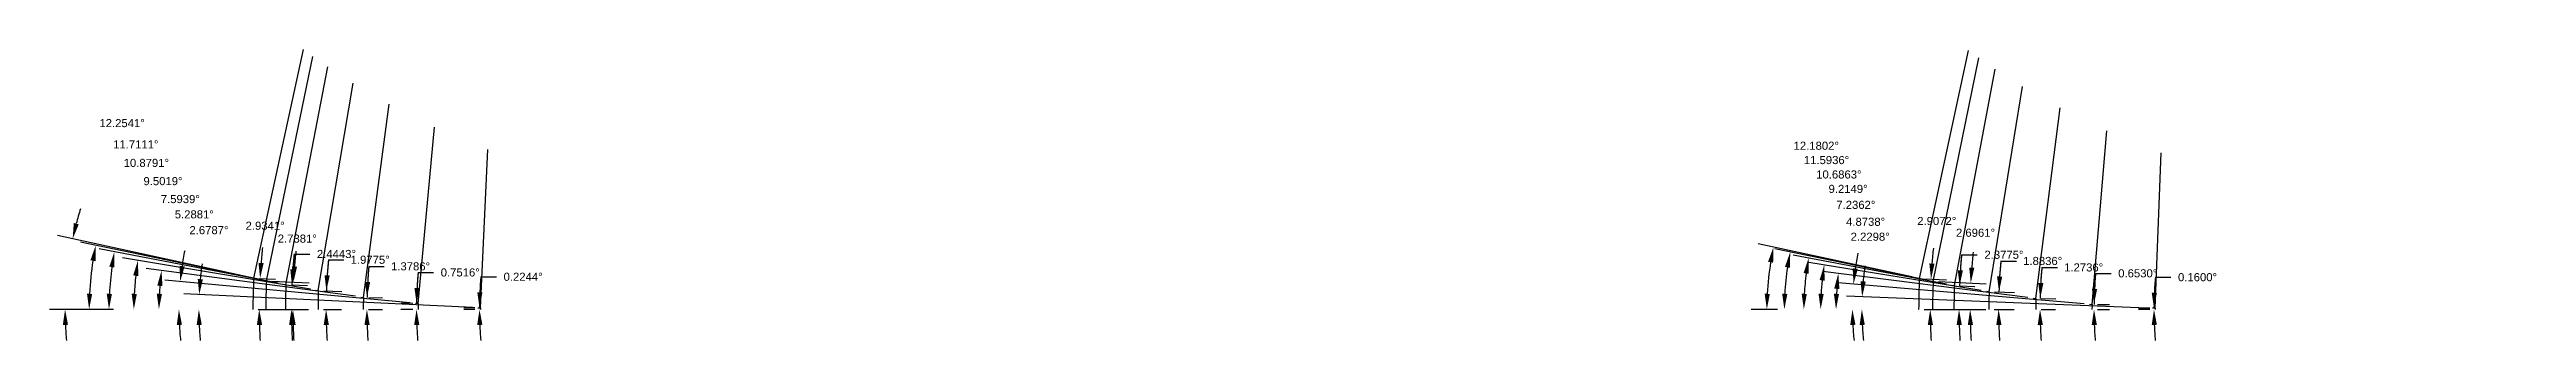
# Model space of a CAD drawing. Header units: inches. Extents: x 57 to 298, y -41 to 19.
# Drawn here: x 156.83 to 185.54, y -5.7 to -2.33 of the extents above; entities that cross this region are included whole.
import ezdxf

# ---------------------------------------------------------------- set-up
doc = ezdxf.new("R2010")
doc.units = ezdxf.units.IN
doc.header["$MEASUREMENT"] = 0
doc.header["$PDMODE"] = 35
doc.layers.get('Defpoints').update_dxf_attribs({"color": 10})
doc.layers.add('Blade_4', color=7, linetype='Continuous', true_color=0x00cccc)
doc.layers.add('Blade_5', color=7, linetype='Continuous', true_color=0x0066cc)
doc.styles.get("Standard").update_dxf_attribs({"font": 'arial.ttf'})
doc.dimstyles.get("Standard").update_dxf_attribs({"dimtxt": 0.09375, "dimasz": 0.18, "dimexe": 0.18, "dimexo": 0.0625, "dimgap": 0.09, "dimtad": 0, "dimtih": 1, "dimtoh": 1, "dimdec": 4, "dimzin": 0, "dimdsep": 46, "dimtxsty": 'Standard', "dimcen": 0.09, "dimadec": 4, "dimazin": 0, "dimtfac": 1, "dimtdec": 4, "dimtofl": 0, "dimtmove": 0, "dimatfit": 3, "dimfxl": 1, "dimtolj": 1, "dimtzin": 0, "dimarcsym": 0})

msp = doc.modelspace()

# ---------------------------------------------------------------- blocks, each defined once
blk = doc.blocks.new('*D269')
at = {"layer": 'Blade_4', "color": 0, "lineweight": -2, "transparency": 16777216}
for p, q in [((161.827, -4.967), (162.007, -4.967)), ((161.759, -5.327), (161.631, -5.326)), ((161.759, -5.344), (161.631, -5.344))]:
    blk.add_line(p, q, dxfattribs=at)
for start, end in [(175.1284, 179.7756), (175.1293, 177.4525), (182.3231, 184.6463)]:
    blk.add_arc((166.251, -5.344), 4.44, start, end, dxfattribs=at)
at = {"layer": 'Blade_4', "color": 0, "transparency": 16777216}
for points in [[(161.846, -5.148), (161.786, -5.146), (161.811, -5.327)], [(161.785, -5.525), (161.845, -5.523), (161.811, -5.344)]]:
    blk.add_solid(points, dxfattribs=at)
at = {"layer": 'Defpoints', "color": 0, "transparency": 16777216}
for p in [(161.811, -5.338), (161.822, -5.327), (161.822, -5.344), (166.251, -5.344)]:
    blk.add_point(p, dxfattribs=at)
at = {"layer": 'Blade_4', "color": 0, "transparency": 16777216, "insert": (162.317, -4.967), "char_height": 0.09375, "attachment_point": 5}
blk.add_mtext('\\A1;0.2244°', dxfattribs=at)
blk = doc.blocks.new('*D270')
at = {"layer": 'Blade_4', "color": 0, "lineweight": -2, "transparency": 16777216}
for p, q in [((161.099, -4.917), (161.279, -4.917)), ((161.037, -5.344), (160.901, -5.344)), ((161.038, -5.276), (160.902, -5.274))]:
    blk.add_line(p, q, dxfattribs=at)
for start, end in [(175.2578, 179.2484), (175.2584, 177.2534), (181.995, 183.9901)]:
    blk.add_arc((166.251, -5.344), 5.17, start, end, dxfattribs=at)
at = {"layer": 'Blade_4', "color": 0, "transparency": 16777216}
for points in [[(161.117, -5.097), (161.057, -5.095), (161.082, -5.276)], [(161.054, -5.525), (161.114, -5.524), (161.081, -5.344)]]:
    blk.add_solid(points, dxfattribs=at)
at = {"layer": 'Defpoints', "color": 0, "transparency": 16777216}
for p in [(161.081, -5.322), (161.1, -5.277), (161.1, -5.344), (166.251, -5.344)]:
    blk.add_point(p, dxfattribs=at)
at = {"layer": 'Blade_4', "color": 0, "transparency": 16777216, "insert": (161.588, -4.917), "char_height": 0.09375, "attachment_point": 5}
blk.add_mtext('\\A1;0.7516°', dxfattribs=at)
blk = doc.blocks.new('*D271')
at = {"layer": 'Blade_4', "color": 0, "lineweight": -2, "transparency": 16777216}
for p, q in [((160.527, -4.846), (160.707, -4.846)), ((160.526, -5.344), (160.686, -5.344)), ((160.528, -5.206), (160.687, -5.21))]:
    blk.add_line(p, q, dxfattribs=at)
for start, end in [(175.0308, 178.6214), (175.0312, 176.8263), (181.7951, 183.5902)]:
    blk.add_arc((166.251, -5.344), 5.745, start, end, dxfattribs=at)
at = {"layer": 'Blade_4', "color": 0, "transparency": 16777216}
for points in [[(160.544, -5.027), (160.484, -5.025), (160.507, -5.206)], [(160.478, -5.525), (160.538, -5.524), (160.506, -5.344)]]:
    blk.add_solid(points, dxfattribs=at)
at = {"layer": 'Defpoints', "color": 0, "transparency": 16777216}
for p in [(160.464, -5.344), (160.466, -5.205), (160.506, -5.298), (166.251, -5.344)]:
    blk.add_point(p, dxfattribs=at)
at = {"layer": 'Blade_4', "color": 0, "transparency": 16777216, "insert": (161.012, -4.846), "char_height": 0.09375, "attachment_point": 5}
blk.add_mtext('\\A1;1.3786°', dxfattribs=at)
blk = doc.blocks.new('*D272')
at = {"layer": 'Blade_4', "color": 0, "lineweight": -2, "transparency": 16777216}
for p, q in [((160.059, -4.77), (160.239, -4.77)), ((160.005, -5.128), (160.216, -5.136)), ((160.002, -5.344), (160.213, -5.344))]:
    blk.add_line(p, q, dxfattribs=at)
for start, end in [(174.705, 178.0225), (174.7053, 176.3639), (181.6586, 183.3172)]:
    blk.add_arc((166.251, -5.344), 6.218, start, end, dxfattribs=at)
at = {"layer": 'Blade_4', "color": 0, "transparency": 16777216}
for points in [[(160.075, -4.951), (160.015, -4.948), (160.036, -5.13)], [(160.005, -5.525), (160.065, -5.524), (160.033, -5.344)]]:
    blk.add_solid(points, dxfattribs=at)
at = {"layer": 'Defpoints', "color": 0, "transparency": 16777216}
for p in [(159.943, -5.126), (159.939, -5.344), (160.033, -5.273), (166.251, -5.344)]:
    blk.add_point(p, dxfattribs=at)
at = {"layer": 'Blade_4', "color": 0, "transparency": 16777216, "insert": (160.544, -4.77), "char_height": 0.09375, "attachment_point": 5}
blk.add_mtext('\\A1;1.9775°', dxfattribs=at)
blk = doc.blocks.new('*D273')
at = {"layer": 'Blade_4', "color": 0, "lineweight": -2, "transparency": 16777216}
for p, q in [((159.663, -4.703), (159.843, -4.703)), ((159.63, -5.061), (159.817, -5.069)), ((159.624, -5.344), (159.811, -5.344))]:
    blk.add_line(p, q, dxfattribs=at)
for start, end in [(174.4393, 177.5557), (174.4396, 175.9976), (181.558, 183.1161)]:
    blk.add_arc((166.251, -5.344), 6.62, start, end, dxfattribs=at)
at = {"layer": 'Blade_4', "color": 0, "transparency": 16777216}
for points in [[(159.678, -4.884), (159.618, -4.88), (159.637, -5.062)], [(159.604, -5.525), (159.664, -5.524), (159.631, -5.344)]]:
    blk.add_solid(points, dxfattribs=at)
at = {"layer": 'Defpoints', "color": 0, "transparency": 16777216}
for p in [(159.567, -5.059), (159.561, -5.344), (159.632, -5.25), (166.251, -5.344)]:
    blk.add_point(p, dxfattribs=at)
at = {"layer": 'Blade_4', "color": 0, "transparency": 16777216, "insert": (160.153, -4.703), "char_height": 0.09375, "attachment_point": 5}
blk.add_mtext('\\A1;2.4443°', dxfattribs=at)
blk = doc.blocks.new('*D274')
at = {"layer": 'Blade_4', "color": 0, "lineweight": -2, "transparency": 16777216}
for p, q in [((159.404, -5.017), (159.835, -5.037)), ((159.396, -5.344), (159.828, -5.344))]:
    blk.add_line(p, q, dxfattribs=at)
for start, end in [(174.1382, 175.7001), (181.5618, 183.1237)]:
    blk.add_arc((166.251, -5.344), 6.603, start, end, dxfattribs=at)
at = {"layer": 'Blade_4', "color": 0, "transparency": 16777216}
for points in [[(159.696, -4.851), (159.636, -4.847), (159.655, -5.029)], [(159.62, -5.525), (159.68, -5.524), (159.648, -5.344)]]:
    blk.add_solid(points, dxfattribs=at)
at = {"layer": 'Defpoints', "color": 0, "transparency": 16777216}
for p in [(159.341, -5.014), (159.333, -5.344), (159.648, -5.239), (166.251, -5.344)]:
    blk.add_point(p, dxfattribs=at)
at = {"layer": 'Blade_4', "color": 0, "transparency": 16777216, "insert": (159.699, -4.525), "char_height": 0.09375, "attachment_point": 5}
blk.add_mtext('\\A1;2.7381°', dxfattribs=at)
blk = doc.blocks.new('*D275')
at = {"layer": 'Blade_4', "color": 0, "lineweight": -2, "transparency": 16777216}
for p, q in [((159.256, -4.986), (159.447, -4.995)), ((159.247, -5.344), (159.438, -5.344))]:
    blk.add_line(p, q, dxfattribs=at)
for start, end in [(174.1161, 175.591), (181.4749, 182.9499)]:
    blk.add_arc((166.251, -5.344), 6.993, start, end, dxfattribs=at)
at = {"layer": 'Blade_4', "color": 0, "transparency": 16777216}
for points in [[(159.309, -4.808), (159.249, -4.805), (159.268, -4.986)], [(159.231, -5.524), (159.291, -5.524), (159.258, -5.344)]]:
    blk.add_solid(points, dxfattribs=at)
at = {"layer": 'Defpoints', "color": 0, "transparency": 16777216}
for p in [(159.194, -4.982), (159.185, -5.344), (159.259, -5.225), (166.251, -5.344)]:
    blk.add_point(p, dxfattribs=at)
at = {"layer": 'Blade_4', "color": 0, "transparency": 16777216, "insert": (159.326, -4.376), "char_height": 0.09375, "attachment_point": 5}
blk.add_mtext('\\A1;2.9341°', dxfattribs=at)
blk = doc.blocks.new('*D276')
at = {"layer": 'Blade_4', "color": 0, "lineweight": -2, "transparency": 16777216}
blk.add_line((161.729, -5.322), (158.382, -5.166), dxfattribs=at)
for start, end in [(171.6457, 174.4835), (182.8378, 185.6756)]:
    blk.add_arc((162.192, -5.344), 3.635, start, end, dxfattribs=at)
at = {"layer": 'Blade_4', "color": 0, "transparency": 16777216}
for points in [[(158.605, -4.997), (158.545, -4.993), (158.562, -5.174)], [(158.532, -5.525), (158.592, -5.523), (158.558, -5.344)]]:
    blk.add_solid(points, dxfattribs=at)
at = {"layer": 'Defpoints', "color": 0, "transparency": 16777216}
for p in [(157.631, -5.344), (158.558, -5.287), (161.792, -5.325), (161.822, -5.327), (162.563, -5.344)]:
    blk.add_point(p, dxfattribs=at)
at = {"layer": 'Blade_4', "color": 0, "transparency": 16777216, "insert": (158.675, -4.427), "char_height": 0.09375, "attachment_point": 5}
blk.add_mtext('\\A1;2.6787°', dxfattribs=at)
blk = doc.blocks.new('*D277')
at = {"layer": 'Blade_4', "color": 0, "lineweight": -2, "transparency": 16777216}
blk.add_line((161.008, -5.268), (158.163, -5.005), dxfattribs=at)
for start, end in [(168.823, 171.7675), (182.9444, 185.8888)]:
    blk.add_arc((161.83, -5.344), 3.503, start, end, dxfattribs=at)
at = {"layer": 'Blade_4', "color": 0, "transparency": 16777216}
for points in [[(158.393, -4.846), (158.334, -4.839), (158.342, -5.021)], [(158.302, -5.525), (158.362, -5.523), (158.327, -5.344)]]:
    blk.add_solid(points, dxfattribs=at)
at = {"layer": 'Defpoints', "color": 0, "transparency": 16777216}
for p in [(157.631, -5.344), (158.329, -5.236), (161.071, -5.274), (161.1, -5.277), (162.563, -5.344)]:
    blk.add_point(p, dxfattribs=at)
at = {"layer": 'Blade_4', "color": 0, "transparency": 16777216, "insert": (158.505, -4.244), "char_height": 0.09375, "attachment_point": 5}
blk.add_mtext('\\A1;5.2881°', dxfattribs=at)
blk = doc.blocks.new('*D278')
at = {"layer": 'Blade_4', "color": 0, "lineweight": -2, "transparency": 16777216}
blk.add_line((160.374, -5.193), (157.947, -4.869), dxfattribs=at)
blk.add_arc((161.51, -5.344), 3.415, 175.4268, 176.9793, dxfattribs=at)
at = {"layer": 'Blade_4', "color": 0, "transparency": 16777216}
for points in [[(158.13, -5.165), (158.07, -5.163), (158.095, -5.344)], [(158.076, -5.069), (158.136, -5.075), (158.125, -4.893)]]:
    blk.add_solid(points, dxfattribs=at)
at = {"layer": 'Defpoints', "color": 0, "transparency": 16777216}
for p in [(157.631, -5.344), (158.099, -5.193), (160.436, -5.201), (160.466, -5.205), (162.563, -5.344)]:
    blk.add_point(p, dxfattribs=at)
at = {"layer": 'Blade_4', "color": 0, "transparency": 16777216, "insert": (158.343, -4.067), "char_height": 0.09375, "attachment_point": 5}
blk.add_mtext('\\A1;7.5939°', dxfattribs=at)
blk = doc.blocks.new('*D279')
at = {"layer": 'Blade_4', "color": 0, "lineweight": -2, "transparency": 16777216}
blk.add_line((159.852, -5.111), (157.674, -4.747), dxfattribs=at)
blk.add_arc((161.244, -5.344), 3.44, 173.4967, 177.0014, dxfattribs=at)
at = {"layer": 'Blade_4', "color": 0, "transparency": 16777216}
for points in [[(157.797, -4.95), (157.856, -4.959), (157.852, -4.776)], [(157.839, -5.165), (157.779, -5.163), (157.804, -5.344)]]:
    blk.add_solid(points, dxfattribs=at)
at = {"layer": 'Defpoints', "color": 0, "transparency": 16777216}
for p in [(157.81, -5.154), (159.913, -5.121), (159.943, -5.126), (157.631, -5.344), (162.563, -5.344)]:
    blk.add_point(p, dxfattribs=at)
at = {"layer": 'Blade_4', "color": 0, "transparency": 16777216, "insert": (158.142, -3.859), "char_height": 0.09375, "attachment_point": 5}
blk.add_mtext('\\A1;9.5019°', dxfattribs=at)
blk = doc.blocks.new('*D280')
at = {"layer": 'Blade_4', "color": 0, "lineweight": -2, "transparency": 16777216}
for p, q in [((159.476, -5.041), (157.402, -4.643)), ((157.568, -5.344), (157.336, -5.344))]:
    blk.add_line(p, q, dxfattribs=at)
blk.add_arc((161.052, -5.344), 3.536, 172.0378, 177.0831, dxfattribs=at)
at = {"layer": 'Blade_4', "color": 0, "transparency": 16777216}
for points in [[(157.52, -4.849), (157.579, -4.859), (157.579, -4.677)], [(157.55, -5.165), (157.49, -5.163), (157.516, -5.344)]]:
    blk.add_solid(points, dxfattribs=at)
at = {"layer": 'Defpoints', "color": 0, "transparency": 16777216}
for p in [(157.523, -5.12), (159.538, -5.053), (159.567, -5.059), (157.631, -5.344), (162.563, -5.344)]:
    blk.add_point(p, dxfattribs=at)
at = {"layer": 'Blade_4', "color": 0, "transparency": 16777216, "insert": (157.949, -3.648), "char_height": 0.09375, "attachment_point": 5}
blk.add_mtext('\\A1;10.8791°', dxfattribs=at)
blk = doc.blocks.new('*D281')
at = {"layer": 'Blade_4', "color": 0, "lineweight": -2, "transparency": 16777216}
for p, q in [((159.251, -4.995), (157.186, -4.567)), ((157.568, -5.344), (157.106, -5.344))]:
    blk.add_line(p, q, dxfattribs=at)
blk.add_arc((160.935, -5.344), 3.649, 171.1154, 177.1735, dxfattribs=at)
at = {"layer": 'Blade_4', "color": 0, "transparency": 16777216}
for points in [[(157.301, -4.775), (157.36, -4.786), (157.362, -4.603)], [(157.321, -5.165), (157.261, -5.163), (157.286, -5.344)]]:
    blk.add_solid(points, dxfattribs=at)
at = {"layer": 'Defpoints', "color": 0, "transparency": 16777216}
for p in [(157.295, -5.096), (159.312, -5.008), (159.341, -5.014), (157.631, -5.344), (162.563, -5.344)]:
    blk.add_point(p, dxfattribs=at)
at = {"layer": 'Blade_4', "color": 0, "transparency": 16777216, "insert": (157.827, -3.433), "char_height": 0.09375, "attachment_point": 5}
blk.add_mtext('\\A1;11.7111°', dxfattribs=at)
blk = doc.blocks.new('*D282')
at = {"layer": 'Blade_4', "color": 0, "lineweight": -2, "transparency": 16777216}
for p, q in [((159.104, -4.963), (156.919, -4.488)), ((157.568, -5.344), (156.827, -5.344))]:
    blk.add_line(p, q, dxfattribs=at)
for start, end in [(162.3914, 165.0687), (182.6773, 185.3545)]:
    blk.add_arc((160.859, -5.344), 3.853, start, end, dxfattribs=at)
at = {"layer": 'Blade_4', "color": 0, "transparency": 16777216}
for points in [[(157.166, -4.359), (157.108, -4.344), (157.095, -4.526)], [(156.981, -5.525), (157.041, -5.523), (157.007, -5.344)]]:
    blk.add_solid(points, dxfattribs=at)
at = {"layer": 'Defpoints', "color": 0, "transparency": 16777216}
for p in [(157.017, -5.07), (159.165, -4.976), (159.194, -4.982), (157.631, -5.344), (162.563, -5.344)]:
    blk.add_point(p, dxfattribs=at)
at = {"layer": 'Blade_4', "color": 0, "transparency": 16777216, "insert": (157.668, -3.187), "char_height": 0.09375, "attachment_point": 5}
blk.add_mtext('\\A1;12.2541°', dxfattribs=at)
blk = doc.blocks.new('*D309')
at = {"layer": 'Blade_5', "color": 0, "lineweight": -2, "transparency": 16777216}
for p, q in [((180.545, -4.927), (180.725, -4.927)), ((180.567, -5.287), (180.708, -5.289)), ((180.567, -5.344), (180.708, -5.344))]:
    blk.add_line(p, q, dxfattribs=at)
for start, end in [(175.2315, 179.347), (175.2321, 177.2896), (182.0574, 184.1149)]:
    blk.add_arc((185.541, -5.344), 5.013, start, end, dxfattribs=at)
at = {"layer": 'Blade_5', "color": 0, "transparency": 16777216}
for points in [[(180.564, -5.108), (180.504, -5.106), (180.528, -5.287)], [(180.501, -5.525), (180.561, -5.524), (180.528, -5.344)]]:
    blk.add_solid(points, dxfattribs=at)
at = {"layer": 'Defpoints', "color": 0, "transparency": 16777216}
for p in [(180.504, -5.344), (180.505, -5.287), (180.528, -5.325), (185.541, -5.344)]:
    blk.add_point(p, dxfattribs=at)
at = {"layer": 'Blade_5', "color": 0, "transparency": 16777216, "insert": (181.035, -4.927), "char_height": 0.09375, "attachment_point": 5}
blk.add_mtext('\\A1;0.6530°', dxfattribs=at)
blk = doc.blocks.new('*D310')
at = {"layer": 'Blade_5', "color": 0, "lineweight": -2, "transparency": 16777216}
for p, q in [((179.923, -4.859), (180.103, -4.859)), ((179.915, -5.344), (180.082, -5.344)), ((179.916, -5.219), (180.084, -5.223))]:
    blk.add_line(p, q, dxfattribs=at)
for start, end in [(175.0678, 178.7264), (175.0683, 176.8973), (181.8291, 183.6581)]:
    blk.add_arc((185.541, -5.344), 5.639, start, end, dxfattribs=at)
at = {"layer": 'Blade_5', "color": 0, "transparency": 16777216}
for points in [[(179.941, -5.04), (179.881, -5.038), (179.904, -5.219)], [(179.875, -5.525), (179.935, -5.524), (179.902, -5.344)]]:
    blk.add_solid(points, dxfattribs=at)
at = {"layer": 'Defpoints', "color": 0, "transparency": 16777216}
for p in [(179.853, -5.344), (179.854, -5.218), (179.902, -5.302), (185.541, -5.344)]:
    blk.add_point(p, dxfattribs=at)
at = {"layer": 'Blade_5', "color": 0, "transparency": 16777216, "insert": (180.408, -4.859), "char_height": 0.09375, "attachment_point": 5}
blk.add_mtext('\\A1;1.2736°', dxfattribs=at)
blk = doc.blocks.new('*D311')
at = {"layer": 'Blade_5', "color": 0, "lineweight": -2, "transparency": 16777216}
for p, q in [((179.448, -4.784), (179.628, -4.784)), ((179.374, -5.141), (179.606, -5.149)), ((179.371, -5.344), (179.602, -5.344))]:
    blk.add_line(p, q, dxfattribs=at)
for start, end in [(174.7448, 178.1164), (174.7452, 176.4308), (181.6856, 183.3712)]:
    blk.add_arc((185.541, -5.344), 6.119, start, end, dxfattribs=at)
at = {"layer": 'Blade_5', "color": 0, "transparency": 16777216}
for points in [[(179.464, -4.965), (179.404, -4.962), (179.426, -5.143)], [(179.395, -5.525), (179.455, -5.524), (179.422, -5.344)]]:
    blk.add_solid(points, dxfattribs=at)
at = {"layer": 'Defpoints', "color": 0, "transparency": 16777216}
for p in [(179.311, -5.139), (179.308, -5.344), (179.423, -5.277), (185.541, -5.344)]:
    blk.add_point(p, dxfattribs=at)
at = {"layer": 'Blade_5', "color": 0, "transparency": 16777216, "insert": (179.933, -4.784), "char_height": 0.09375, "attachment_point": 5}
blk.add_mtext('\\A1;1.8836°', dxfattribs=at)
blk = doc.blocks.new('*D312')
at = {"layer": 'Blade_5', "color": 0, "lineweight": -2, "transparency": 16777216}
for p, q in [((178.993, -4.712), (179.173, -4.712)), ((178.972, -5.071), (179.148, -5.079)), ((178.967, -5.344), (179.143, -5.344))]:
    blk.add_line(p, q, dxfattribs=at)
for start, end in [(174.4865, 177.6225), (174.4868, 176.0547), (181.5679, 183.1357)]:
    blk.add_arc((185.541, -5.344), 6.578, start, end, dxfattribs=at)
at = {"layer": 'Blade_5', "color": 0, "transparency": 16777216}
for points in [[(179.008, -4.893), (178.949, -4.89), (178.969, -5.071)], [(178.935, -5.525), (178.995, -5.524), (178.963, -5.344)]]:
    blk.add_solid(points, dxfattribs=at)
at = {"layer": 'Defpoints', "color": 0, "transparency": 16777216}
for p in [(178.91, -5.069), (178.904, -5.344), (178.964, -5.253), (185.541, -5.344)]:
    blk.add_point(p, dxfattribs=at)
at = {"layer": 'Blade_5', "color": 0, "transparency": 16777216, "insert": (179.484, -4.712), "char_height": 0.09375, "attachment_point": 5}
blk.add_mtext('\\A1;2.3775°', dxfattribs=at)
blk = doc.blocks.new('*D313')
at = {"layer": 'Blade_5', "color": 0, "lineweight": -2, "transparency": 16777216}
for p, q in [((178.726, -5.023), (179.279, -5.049)), ((178.718, -5.344), (179.272, -5.344))]:
    blk.add_line(p, q, dxfattribs=at)
for start, end in [(174.1052, 175.7045), (181.5993, 183.1986)]:
    blk.add_arc((185.541, -5.344), 6.449, start, end, dxfattribs=at)
at = {"layer": 'Blade_5', "color": 0, "transparency": 16777216}
for points in [[(179.14, -4.863), (179.081, -4.859), (179.099, -5.041)], [(179.065, -5.525), (179.125, -5.524), (179.092, -5.344)]]:
    blk.add_solid(points, dxfattribs=at)
at = {"layer": 'Defpoints', "color": 0, "transparency": 16777216}
for p in [(178.663, -5.02), (178.656, -5.344), (179.093, -5.243), (185.541, -5.344)]:
    blk.add_point(p, dxfattribs=at)
at = {"layer": 'Blade_5', "color": 0, "transparency": 16777216, "insert": (179.154, -4.457), "char_height": 0.09375, "attachment_point": 5}
blk.add_mtext('\\A1;2.6961°', dxfattribs=at)
blk = doc.blocks.new('*D314')
at = {"layer": 'Blade_5', "color": 0, "lineweight": -2, "transparency": 16777216}
for p, q in [((178.567, -4.99), (178.818, -5.003)), ((178.558, -5.344), (178.809, -5.344))]:
    blk.add_line(p, q, dxfattribs=at)
for start, end in [(174.1086, 175.6007), (181.4921, 182.9842)]:
    blk.add_arc((185.541, -5.344), 6.912, start, end, dxfattribs=at)
at = {"layer": 'Blade_5', "color": 0, "transparency": 16777216}
for points in [[(178.679, -4.816), (178.619, -4.812), (178.638, -4.994)], [(178.601, -5.524), (178.661, -5.524), (178.629, -5.344)]]:
    blk.add_solid(points, dxfattribs=at)
at = {"layer": 'Defpoints', "color": 0, "transparency": 16777216}
for p in [(178.504, -4.987), (178.495, -5.344), (178.63, -5.227), (185.541, -5.344)]:
    blk.add_point(p, dxfattribs=at)
at = {"layer": 'Blade_5', "color": 0, "transparency": 16777216, "insert": (178.705, -4.321), "char_height": 0.09375, "attachment_point": 5}
blk.add_mtext('\\A1;2.9072°', dxfattribs=at)
blk = doc.blocks.new('*D315')
at = {"layer": 'Blade_5', "color": 0, "lineweight": -2, "transparency": 16777216}
blk.add_line((180.413, -5.279), (177.561, -5.036), dxfattribs=at)
for start, end in [(169.1477, 172.1369), (182.9892, 185.9785)]:
    blk.add_arc((181.178, -5.344), 3.451, start, end, dxfattribs=at)
at = {"layer": 'Blade_5', "color": 0, "transparency": 16777216}
for points in [[(177.79, -4.875), (177.73, -4.869), (177.74, -5.051)], [(177.702, -5.525), (177.762, -5.523), (177.727, -5.344)]]:
    blk.add_solid(points, dxfattribs=at)
at = {"layer": 'Defpoints', "color": 0, "transparency": 16777216}
for p in [(176.921, -5.344), (177.729, -5.246), (180.475, -5.284), (180.505, -5.287), (181.854, -5.344)]:
    blk.add_point(p, dxfattribs=at)
at = {"layer": 'Blade_5', "color": 0, "transparency": 16777216, "insert": (177.88, -4.33), "char_height": 0.09375, "attachment_point": 5}
blk.add_mtext('\\A1;4.8738°', dxfattribs=at)
blk = doc.blocks.new('*D316')
at = {"layer": 'Blade_5', "color": 0, "lineweight": -2, "transparency": 16777216}
blk.add_line((181.143, -5.329), (177.66, -5.193), dxfattribs=at)
for start, end in [(172.2067, 174.9885), (182.7817, 185.5634)]:
    blk.add_arc((181.545, -5.344), 3.708, start, end, dxfattribs=at)
at = {"layer": 'Blade_5', "color": 0, "transparency": 16777216}
for points in [[(177.881, -5.022), (177.821, -5.018), (177.84, -5.2)], [(177.811, -5.525), (177.871, -5.523), (177.837, -5.344)]]:
    blk.add_solid(points, dxfattribs=at)
at = {"layer": 'Defpoints', "color": 0, "transparency": 16777216}
for p in [(176.921, -5.344), (177.837, -5.296), (181.206, -5.331), (181.236, -5.332), (181.854, -5.344)]:
    blk.add_point(p, dxfattribs=at)
at = {"layer": 'Blade_5', "color": 0, "transparency": 16777216, "insert": (177.933, -4.503), "char_height": 0.09375, "attachment_point": 5}
blk.add_mtext('\\A1;2.2298°', dxfattribs=at)
blk = doc.blocks.new('*D317')
at = {"layer": 'Blade_5', "color": 0, "lineweight": -2, "transparency": 16777216}
blk.add_line((179.762, -5.206), (177.385, -4.904), dxfattribs=at)
blk.add_arc((180.85, -5.344), 3.312, 175.8778, 176.886, dxfattribs=at)
at = {"layer": 'Blade_5', "color": 0, "transparency": 16777216}
for points in [[(177.572, -5.165), (177.512, -5.163), (177.537, -5.344)], [(177.516, -5.103), (177.576, -5.109), (177.564, -4.927)]]:
    blk.add_solid(points, dxfattribs=at)
at = {"layer": 'Defpoints', "color": 0, "transparency": 16777216}
for p in [(176.921, -5.344), (177.54, -5.205), (179.824, -5.214), (179.854, -5.218), (181.854, -5.344)]:
    blk.add_point(p, dxfattribs=at)
at = {"layer": 'Blade_5', "color": 0, "transparency": 16777216, "insert": (177.767, -4.134), "char_height": 0.09375, "attachment_point": 5}
blk.add_mtext('\\A1;7.2362°', dxfattribs=at)
blk = doc.blocks.new('*D318')
at = {"layer": 'Blade_5', "color": 0, "lineweight": -2, "transparency": 16777216}
blk.add_line((179.22, -5.124), (177.223, -4.8), dxfattribs=at)
blk.add_arc((180.574, -5.344), 3.215, 173.9929, 176.7922, dxfattribs=at)
at = {"layer": 'Blade_5', "color": 0, "transparency": 16777216}
for points in [[(177.347, -5.004), (177.406, -5.012), (177.4, -4.829)], [(177.394, -5.165), (177.334, -5.163), (177.359, -5.344)]]:
    blk.add_solid(points, dxfattribs=at)
at = {"layer": 'Defpoints', "color": 0, "transparency": 16777216}
for p in [(179.282, -5.134), (179.311, -5.139), (176.921, -5.344), (177.363, -5.172), (181.854, -5.344)]:
    blk.add_point(p, dxfattribs=at)
at = {"layer": 'Blade_5', "color": 0, "transparency": 16777216, "insert": (177.677, -3.949), "char_height": 0.09375, "attachment_point": 5}
blk.add_mtext('\\A1;9.2149°', dxfattribs=at)
blk = doc.blocks.new('*D319')
at = {"layer": 'Blade_5', "color": 0, "lineweight": -2, "transparency": 16777216}
blk.add_line((178.819, -5.052), (177.042, -4.716), dxfattribs=at)
blk.add_arc((180.369, -5.344), 3.205, 172.5317, 176.782, dxfattribs=at)
at = {"layer": 'Blade_5', "color": 0, "transparency": 16777216}
for points in [[(177.161, -4.923), (177.22, -4.932), (177.219, -4.75)], [(177.199, -5.165), (177.139, -5.163), (177.164, -5.344)]]:
    blk.add_solid(points, dxfattribs=at)
at = {"layer": 'Defpoints', "color": 0, "transparency": 16777216}
for p in [(177.17, -5.145), (178.88, -5.063), (178.91, -5.069), (176.921, -5.344), (181.854, -5.344)]:
    blk.add_point(p, dxfattribs=at)
at = {"layer": 'Blade_5', "color": 0, "transparency": 16777216, "insert": (177.57, -3.782), "char_height": 0.09375, "attachment_point": 5}
blk.add_mtext('\\A1;10.6863°', dxfattribs=at)
blk = doc.blocks.new('*D320')
at = {"layer": 'Blade_5', "color": 0, "lineweight": -2, "transparency": 16777216}
blk.add_line((178.573, -5.002), (176.829, -4.644), dxfattribs=at)
blk.add_arc((180.242, -5.344), 3.304, 171.5287, 176.8777, dxfattribs=at)
at = {"layer": 'Blade_5', "color": 0, "transparency": 16777216}
for points in [[(176.945, -4.852), (177.004, -4.863), (177.006, -4.68)], [(176.973, -5.165), (176.913, -5.163), (176.938, -5.344)]]:
    blk.add_solid(points, dxfattribs=at)
at = {"layer": 'Defpoints', "color": 0, "transparency": 16777216}
for p in [(176.946, -5.121), (178.634, -5.014), (178.663, -5.02), (176.921, -5.344), (181.854, -5.344)]:
    blk.add_point(p, dxfattribs=at)
at = {"layer": 'Blade_5', "color": 0, "transparency": 16777216, "insert": (177.427, -3.615), "char_height": 0.09375, "attachment_point": 5}
blk.add_mtext('\\A1;11.5936°', dxfattribs=at)
blk = doc.blocks.new('*D321')
at = {"layer": 'Blade_5', "color": 0, "lineweight": -2, "transparency": 16777216}
for p, q in [((178.414, -4.967), (176.636, -4.584)), ((176.858, -5.344), (176.555, -5.344))]:
    blk.add_line(p, q, dxfattribs=at)
blk.add_arc((180.16, -5.344), 3.425, 170.8316, 176.9881, dxfattribs=at)
at = {"layer": 'Blade_5', "color": 0, "transparency": 16777216}
for points in [[(176.749, -4.793), (176.808, -4.804), (176.812, -4.622)], [(176.77, -5.165), (176.71, -5.163), (176.735, -5.344)]]:
    blk.add_solid(points, dxfattribs=at)
at = {"layer": 'Defpoints', "color": 0, "transparency": 16777216}
for p in [(176.744, -5.102), (178.475, -4.98), (178.504, -4.987), (176.921, -5.344), (181.854, -5.344)]:
    blk.add_point(p, dxfattribs=at)
at = {"layer": 'Blade_5', "color": 0, "transparency": 16777216, "insert": (177.308, -3.449), "char_height": 0.09375, "attachment_point": 5}
blk.add_mtext('\\A1;12.1802°', dxfattribs=at)
blk = doc.blocks.new('*D352')
at = {"layer": 'Blade_5', "color": 0, "lineweight": -2, "transparency": 16777216}
for p, q in [((181.239, -4.972), (181.419, -4.972)), ((181.173, -5.332), (181.043, -5.332)), ((181.173, -5.344), (181.043, -5.344))]:
    blk.add_line(p, q, dxfattribs=at)
for start, end in [(175.0621, 179.84), (175.0632, 177.4516), (182.3884, 184.7769)]:
    blk.add_arc((185.541, -5.344), 4.318, start, end, dxfattribs=at)
at = {"layer": 'Blade_5', "color": 0, "transparency": 16777216}
for points in [[(181.257, -5.153), (181.197, -5.151), (181.223, -5.332)], [(181.197, -5.525), (181.257, -5.523), (181.223, -5.344)]]:
    blk.add_solid(points, dxfattribs=at)
at = {"layer": 'Defpoints', "color": 0, "transparency": 16777216}
for p in [(181.223, -5.34), (181.236, -5.332), (181.236, -5.344), (185.541, -5.344)]:
    blk.add_point(p, dxfattribs=at)
at = {"layer": 'Blade_5', "color": 0, "transparency": 16777216, "insert": (181.728, -4.972), "char_height": 0.09375, "attachment_point": 5}
blk.add_mtext('\\A1;0.1600°', dxfattribs=at)

# ---------------------------------------------------------------- dimensions: what is measured, and where the dimension line sits
at = {"layer": 'Blade_4'}
for base, line1, line2, picture, middle in [((157.01662885, -5.06970149), ((162.56349116, -5.34412021), (157.63062443, -5.34412021)), ((159.16475351, -4.97605761), (159.19406999, -4.98242502)), '*D282', (157.66764391, -3.18661096)), ((157.2947074, -5.095686), ((162.5634912, -5.3441202), (157.6306244, -5.3441202)), ((159.3118685, -5.0075717), (159.341244, -5.013661)), '*D281', (157.826503, -3.4333232)), ((157.5227782, -5.120462), ((162.5634912, -5.3441202), (157.6306244, -5.3441202)), ((159.5378222, -5.0531458), (159.567283, -5.0588079)), '*D280', (157.9490871, -3.6478912)), ((157.8096096, -5.1540679), ((162.5634912, -5.3441202), (157.6306244, -5.3441202)), ((159.9132555, -5.1213653), (159.9428439, -5.1263177)), '*D279', (158.1415479, -3.8588506)), ((158.0987048, -5.1933159), ((162.5634912, -5.3441202), (157.6306244, -5.3441202)), ((160.4358555, -5.2009253), (160.4655923, -5.2048898)), '*D278', (158.3433211, -4.0667076)), ((158.32901625, -5.23636685), ((162.56349116, -5.34412021), (157.63062443, -5.34412021)), ((161.07051605, -5.27378883), (161.10038837, -5.27655375)), '*D277', (158.50473951, -4.24354125)), ((158.55819012, -5.28748133), ((162.56349116, -5.34412021), (157.63062443, -5.34412021)), ((161.79160825, -5.32537203), (161.82157547, -5.32677407)), '*D276', (158.67547067, -4.42657939))]:
    dim = msp.add_angular_dim_2l(base=base, line1=line1, line2=line2, dimstyle='Standard', dxfattribs=at)
    dim.commit()
    dim.dimension.update_dxf_attribs({"geometry": picture, "text_midpoint": middle, "dimtype": 162})
for base, center, p1, p2, picture, middle in [((159.259479, -5.224765), (166.250991, -5.34412), (159.19407, -4.982425), (159.184807, -5.34412), '*D275', (159.325839, -4.375741)), ((159.64839, -5.23893), (166.25099, -5.34412), (159.34124, -5.01366), (159.33335, -5.34412), '*D274', (159.69856, -4.52501))]:
    dim = msp.add_angular_dim_3p(base=base, center=center, p1=p1, p2=p2, dimstyle='Standard', dxfattribs=at)
    dim.commit()
    dim.dimension.update_dxf_attribs({"geometry": picture, "text_midpoint": middle, "dimtype": 165})
for base, p1, p2, picture, middle in [((159.63211, -5.24999), (159.56728, -5.05881), (159.5612, -5.34412), '*D273', (160.1528, -4.70268)), ((160.03318, -5.27258), (159.94284, -5.12632), (159.93908, -5.34412), '*D272', (160.5443, -4.77028)), ((160.50572, -5.29804), (160.46559, -5.20489), (160.46392, -5.34412), '*D271', (161.01213, -4.84644)), ((161.08132, -5.32152), (161.10039, -5.27655), (161.09995, -5.34412), '*D270', (161.58838, -4.91672)), ((161.81135, -5.33832), (161.82158, -5.32677), (161.82154, -5.34412), '*D269', (162.3168, -4.96709))]:
    dim = msp.add_angular_dim_3p(base=base, center=(166.25099, -5.34412), p1=p1, p2=p2, dimstyle='Standard', dxfattribs=at)
    dim.commit()
    dim.dimension.update_dxf_attribs({"geometry": picture, "text_midpoint": middle})
at = {"layer": 'Blade_5'}
for base, line1, line2, picture, middle in [((176.7438078, -5.101652), ((181.8535649, -5.3441202), (176.9206982, -5.3441202)), ((178.4748106, -4.980424), (178.5041352, -4.9867536)), '*D321', (177.3075851, -3.4486922)), ((176.94592585, -5.12147036), ((181.85356491, -5.34412021), (176.92069818, -5.34412021)), ((178.63380165, -5.01420463), (178.66318958, -5.02023368)), '*D320', (177.42678912, -3.61547777)), ((177.16974805, -5.14497521), ((181.85356491, -5.34412021), (176.92069818, -5.34412021)), ((178.88034478, -5.06323728), (178.9098245, -5.06880025)), '*D319', (177.56983395, -3.78226331)), ((177.36334148, -5.17182019), ((181.85356491, -5.34412021), (176.92069818, -5.34412021)), ((179.28177235, -5.13444523), (179.3113852, -5.13924935)), '*D318', (177.67711723, -3.94904901)), ((177.5403729, -5.20471715), ((181.85356491, -5.34412021), (176.92069818, -5.34412021)), ((179.82417883, -5.21390084), (179.85393988, -5.21767966)), '*D317', (177.76652025, -4.13370437)), ((177.72884232, -5.24629502), ((181.85356491, -5.34412021), (176.92069818, -5.34412021)), ((180.47490458, -5.28417066), (180.50479611, -5.28671951)), '*D315', (177.87976408, -4.33027312)), ((177.83705851, -5.29602079), ((181.85356491, -5.34412021), (176.92069818, -5.34412021)), ((181.2358999, -5.33209959), (181.20592261, -5.33093235)), '*D316', (177.93340589, -4.50301526))]:
    dim = msp.add_angular_dim_2l(base=base, line1=line1, line2=line2, dimstyle='Standard', dxfattribs=at)
    dim.commit()
    dim.dimension.update_dxf_attribs({"geometry": picture, "text_midpoint": middle, "dimtype": 162})
for base, p1, p2, picture, middle in [((178.629969, -5.227217), (178.504135, -4.986754), (178.495067, -5.34412), '*D314', (178.705134, -4.32091)), ((179.093148, -5.242974), (178.66319, -5.020234), (178.655568, -5.34412), '*D313', (179.153666, -4.45699))]:
    dim = msp.add_angular_dim_3p(base=base, center=(185.541065, -5.34412), p1=p1, p2=p2, dimstyle='Standard', dxfattribs=at)
    dim.commit()
    dim.dimension.update_dxf_attribs({"geometry": picture, "text_midpoint": middle, "dimtype": 165})
for base, p1, p2, picture, middle in [((178.96358, -5.25314), (178.90982, -5.0688), (178.90411, -5.34412), '*D312', (179.48359, -4.71209)), ((179.42283, -5.27707), (179.31139, -5.13925), (179.30802, -5.34412), '*D311', (179.93317, -4.78371)), ((179.90242, -5.30234), (179.85394, -5.21768), (179.85253, -5.34412), '*D310', (180.40814, -4.85931)), ((180.52816, -5.32508), (180.5048, -5.28672), (180.50447, -5.34412), '*D309', (181.03489, -4.92739)), ((181.22276, -5.3401), (181.2359, -5.3321), (181.23588, -5.34412), '*D352', (181.7282, -4.97242))]:
    dim = msp.add_angular_dim_3p(base=base, center=(185.54106, -5.34412), p1=p1, p2=p2, dimstyle='Standard', dxfattribs=at)
    dim.commit()
    dim.dimension.update_dxf_attribs({"geometry": picture, "text_midpoint": middle})

# ---------------------------------------------------------------- linework, layer by layer
at = {"layer": 'Blade_4'}
for p, q in [((159.19407, -4.98243), (159.7692, -2.33446)), ((159.34124, -5.01366), (159.88008, -2.41425)), ((159.56728, -5.05881), (160.05264, -2.53345)), ((159.94284, -5.12632), (160.3452, -2.72243)), ((160.46559, -5.20489), (160.76404, -2.96628)), ((161.10039, -5.27655), (161.28966, -3.23168)), ((161.82158, -5.32677), (161.90746, -3.49116)), ((159.16475, -4.97606), (159.19407, -4.98243)), ((159.31187, -5.00757), (159.34124, -5.01366)), ((159.53782, -5.05315), (159.56728, -5.05881)), ((159.91326, -5.12137), (159.94284, -5.12632)), ((160.43586, -5.20093), (160.46559, -5.20489)), ((161.07052, -5.27379), (161.10039, -5.27655)), ((161.79161, -5.32537), (161.82158, -5.32677))]:
    msp.add_line(p, q, dxfattribs=at)
for radius, start in [(7.06618, 177.065932), (6.91764, 177.261911), (6.6898, 177.555657), (6.31191, 178.022524), (5.78707, 178.621396), (5.15105, 179.248428), (4.42945, 179.775624)]:
    msp.add_arc((166.25099, -5.34412), radius, start, 180, dxfattribs=at)
at = {"layer": 'Blade_5'}
for p, q in [((178.50414, -4.98675), (179.07426, -2.3454)), ((178.66319, -5.02023), (179.19432, -2.4313)), ((178.90982, -5.0688), (179.38315, -2.56053)), ((179.31139, -5.13925), (179.6973, -2.76046)), ((179.85394, -5.21768), (180.1343, -3.00959)), ((180.5048, -5.28672), (180.67626, -3.27583)), ((181.2359, -5.3321), (181.30602, -3.53125)), ((178.47481, -4.98042), (178.50414, -4.98675)), ((178.6338, -5.0142), (178.66319, -5.02023)), ((178.88034, -5.06324), (178.90982, -5.0688)), ((179.28177, -5.13445), (179.31139, -5.13925)), ((179.82418, -5.2139), (179.85394, -5.21768)), ((180.4749, -5.28417), (180.5048, -5.28672)), ((181.2359, -5.3321), (181.20592, -5.33093))]:
    msp.add_line(p, q, dxfattribs=at)
for radius, start in [(7.046, 177.092763), (6.8855, 177.303872), (6.63695, 177.622524), (6.23305, 178.116435), (5.68853, 178.726366), (5.0366, 179.347002), (4.30518, 179.840023)]:
    msp.add_arc((185.54106, -5.34412), radius, start, 180, dxfattribs=at)

msp.set_redraw_order([(e.dxf.handle, doc.entitydb.next_handle()) for e in msp.query("TEXT MTEXT ATTDEF DIMENSION ARC_DIMENSION")])  # texts and dimensions are drawn at this point

doc.saveas('drawing.dxf')
